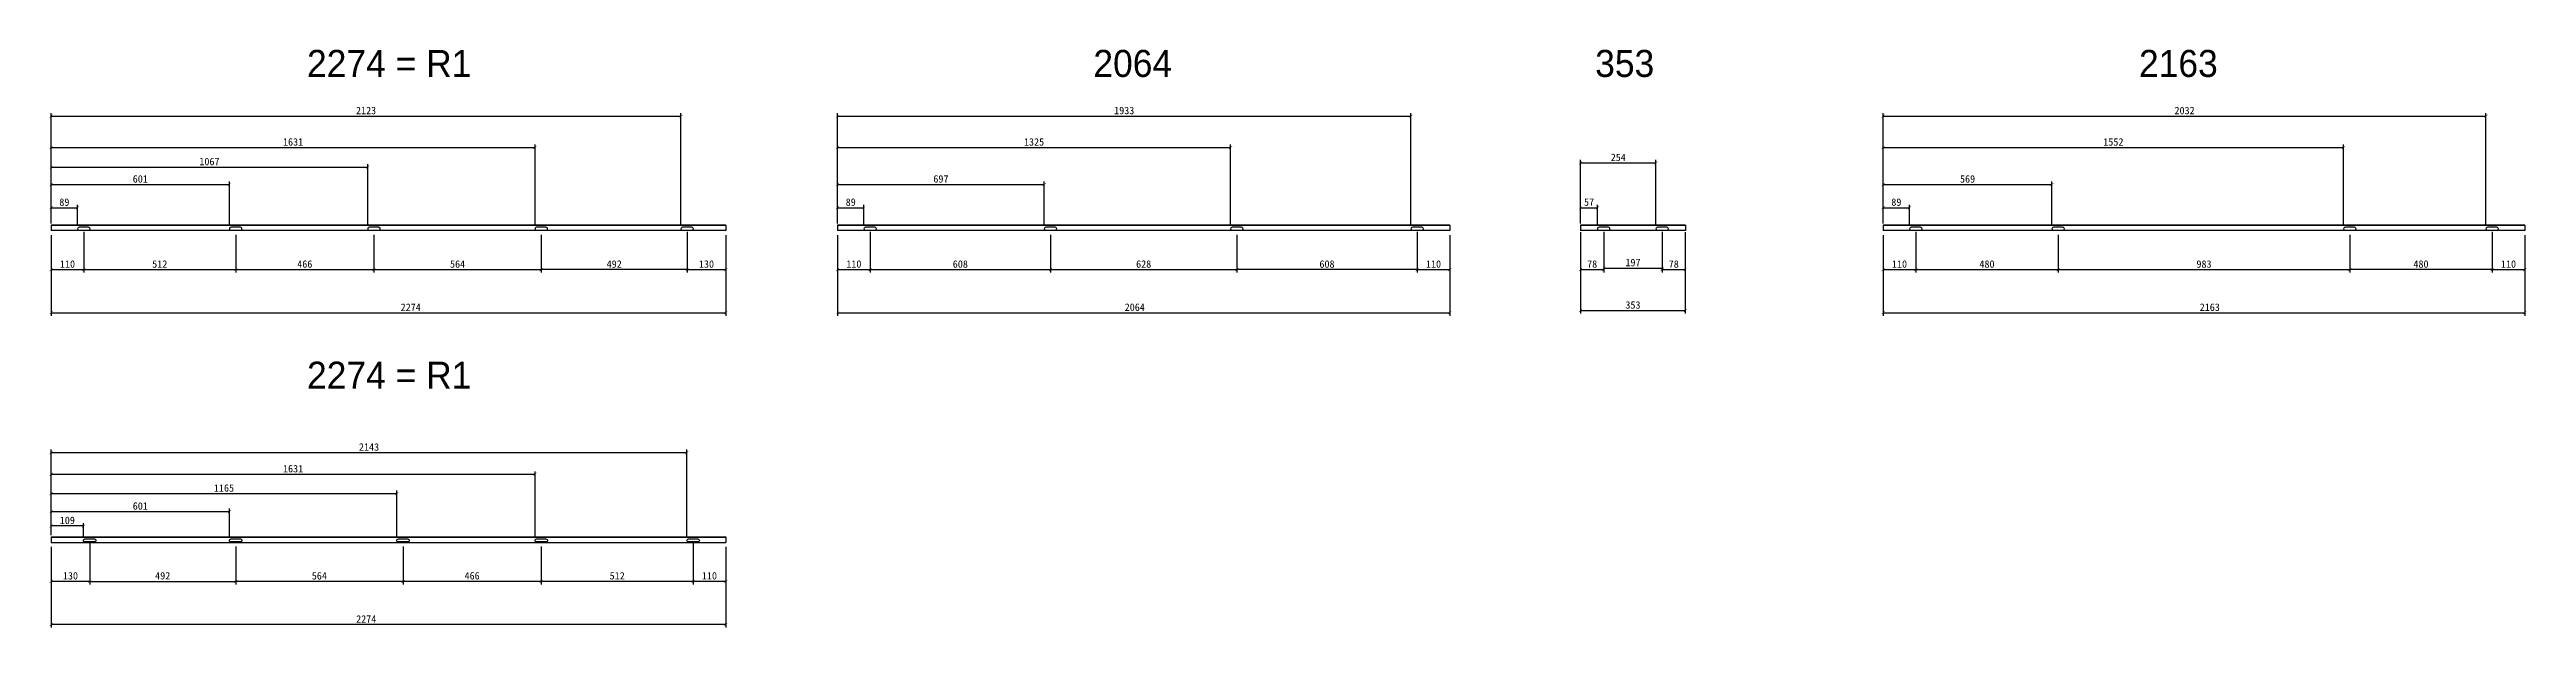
# Model space of a CAD drawing. Header units: millimetres. Extents: x -44117 to 256353, y -2095463 to 65325.
# Drawn here: x 125776 to 134125, y -923622 to -921672 of the extents above; entities that cross this region are included whole.
import ezdxf

# ---------------------------------------------------------------- set-up
doc = ezdxf.new("R2010")
doc.units = ezdxf.units.MM
doc.header["$LTSCALE"] = 10
doc.dimstyles.new('ISO-25', dxfattribs={"dimtxt": 2.5, "dimasz": 2.5, "dimexe": 1, "dimexo": 1, "dimtad": 1, "dimtxsty": 'Standard', "dimblk": 'ARCHTICK', "dimcen": 2.5, "dimadec": 0, "dimazin": 0, "dimtfac": 1, "dimtmove": 0, "dimatfit": 3, "dimfxl": 0, "dimarcsym": 0})

msp = doc.modelspace()

# ---------------------------------------------------------------- texts
at = {"char_height": 91.2356303, "attachment_point": 1}
for s, heights, insert in [('{\\fGulim|b0|i0|c129|p50;2274 = R1}', [-93.90831], (126643.52254, -921673.53947)), ('{\\fGulim|b0|i0|c129|p50;2064}', [-93.66534], (129294.30374, -921673.53947)), ('{\\fGulim|b0|i0|c129|p50;353}', [-93.54386], (130985.85604, -921673.53947)), ('{\\fGulim|b0|i0|c129|p50;2163}', [-93.78683], (132819.12233, -921673.53947)), ('{\\fGulim|b0|i0|c129|p50;2274 = R1}', [-93.90831], (126643.52254, -922725.08904))]:
    msp.add_mtext_dynamic_manual_height_columns(s, width=2155.3243433, gutter_width=8.14604, heights=heights, dxfattribs=dict(at, insert=insert))

# ---------------------------------------------------------------- blocks, each defined once
blk = doc.blocks.new('_ArchTick')
at = {"color": 0, "linetype": 'ByBlock', "const_width": 0.15}
blk.add_lwpolyline([(-0.5, -0.5), (0.5, 0.5)], dxfattribs=at)
blk = doc.blocks.new('*D6153')
at = {"color": 0, "lineweight": -2}
for p, q in [((125781.1, -922298.2), (125781.1, -922570.3)), ((128055.1, -922298.2), (128055.1, -922570.3)), ((125781.1, -922560.3), (128055.1, -922560.3))]:
    blk.add_line(p, q, dxfattribs=at)
at = {"layer": 'Defpoints', "color": 0}
for p in [(125781.1, -922283.2), (128055.1, -922283.2), (128055.1, -922560.3)]:
    blk.add_point(p, dxfattribs=at)
at = {"color": 0, "lineweight": -2, "xscale": 10, "yscale": 10, "zscale": 10, "rotation": 180}
blk.add_blockref('_ArchTick', (125781.1, -922560.3), dxfattribs=at)
at = {"color": 0, "lineweight": -2, "xscale": 10, "yscale": 10, "zscale": 10}
blk.add_blockref('_ArchTick', (128055.1, -922560.3), dxfattribs=at)
at = {"color": 0, "insert": (126993.1, -922541.6), "char_height": 25, "attachment_point": 5}
blk.add_mtext('2274', dxfattribs=at)
blk = doc.blocks.new('*D6154')
at = {"color": 0, "lineweight": -2}
for p, q in [((125781.1, -922298.2), (125781.1, -922424.8)), ((125891.1, -922286.8), (125891.1, -922424.8)), ((125781.1, -922414.8), (125891.1, -922414.8))]:
    blk.add_line(p, q, dxfattribs=at)
at = {"layer": 'Defpoints', "color": 0}
for p in [(125781.1, -922283.2), (125891.1, -922271.8), (125891.1, -922414.8)]:
    blk.add_point(p, dxfattribs=at)
at = {"color": 0, "lineweight": -2, "xscale": 10, "yscale": 10, "zscale": 10, "rotation": 180}
blk.add_blockref('_ArchTick', (125781.1, -922414.8), dxfattribs=at)
at = {"color": 0, "lineweight": -2, "xscale": 10, "yscale": 10, "zscale": 10}
blk.add_blockref('_ArchTick', (125891.1, -922414.8), dxfattribs=at)
at = {"color": 0, "insert": (125836.1, -922396), "char_height": 25, "attachment_point": 5}
blk.add_mtext('110', dxfattribs=at)
blk = doc.blocks.new('*D6155')
at = {"color": 0, "lineweight": -2}
for p, q in [((127925.1, -922286.8), (127925.1, -922424.8)), ((128055.1, -922298.2), (128055.1, -922424.8)), ((127925.1, -922414.8), (128055.1, -922414.8))]:
    blk.add_line(p, q, dxfattribs=at)
at = {"layer": 'Defpoints', "color": 0}
for p in [(127925.1, -922271.8), (128055.1, -922283.2), (128055.1, -922414.8)]:
    blk.add_point(p, dxfattribs=at)
at = {"color": 0, "lineweight": -2, "xscale": 10, "yscale": 10, "zscale": 10, "rotation": 180}
blk.add_blockref('_ArchTick', (127925.1, -922414.8), dxfattribs=at)
at = {"color": 0, "lineweight": -2, "xscale": 10, "yscale": 10, "zscale": 10}
blk.add_blockref('_ArchTick', (128055.1, -922414.8), dxfattribs=at)
at = {"color": 0, "insert": (127990.1, -922396), "char_height": 25, "attachment_point": 5}
blk.add_mtext('130', dxfattribs=at)
blk = doc.blocks.new('*D6156')
at = {"color": 0, "lineweight": -2}
for p, q in [((125891.1, -922296.8), (125891.1, -922424.8)), ((126403.1, -922296.8), (126403.1, -922424.8)), ((125891.1, -922414.8), (126403.1, -922414.8))]:
    blk.add_line(p, q, dxfattribs=at)
at = {"layer": 'Defpoints', "color": 0}
for p in [(125891.1, -922281.8), (126403.1, -922281.8), (126403.1, -922414.8)]:
    blk.add_point(p, dxfattribs=at)
at = {"color": 0, "lineweight": -2, "xscale": 10, "yscale": 10, "zscale": 10, "rotation": 180}
blk.add_blockref('_ArchTick', (125891.1, -922414.8), dxfattribs=at)
at = {"color": 0, "lineweight": -2, "xscale": 10, "yscale": 10, "zscale": 10}
blk.add_blockref('_ArchTick', (126403.1, -922414.8), dxfattribs=at)
at = {"color": 0, "insert": (126147.1, -922396), "char_height": 25, "attachment_point": 5}
blk.add_mtext('512', dxfattribs=at)
blk = doc.blocks.new('*D6157')
at = {"color": 0, "lineweight": -2}
for p, q in [((127433.1, -922296.8), (127433.1, -922424.8)), ((127925.1, -922296.8), (127925.1, -922424.8)), ((127925.1, -922414.8), (127433.1, -922414.8))]:
    blk.add_line(p, q, dxfattribs=at)
at = {"layer": 'Defpoints', "color": 0}
for p in [(127433.1, -922281.8), (127925.1, -922281.8), (127433.1, -922414.8)]:
    blk.add_point(p, dxfattribs=at)
at = {"color": 0, "lineweight": -2, "xscale": 10, "yscale": 10, "zscale": 10, "rotation": 180}
blk.add_blockref('_ArchTick', (127433.1, -922414.8), dxfattribs=at)
at = {"color": 0, "lineweight": -2, "xscale": 10, "yscale": 10, "zscale": 10}
blk.add_blockref('_ArchTick', (127925.1, -922414.8), dxfattribs=at)
at = {"color": 0, "insert": (127679.1, -922396), "char_height": 25, "attachment_point": 5}
blk.add_mtext('492', dxfattribs=at)
blk = doc.blocks.new('*D6158')
at = {"color": 0, "lineweight": -2}
for p, q in [((125781.1, -922250.6), (125781.1, -922195.9)), ((125781.1, -922205.9), (125870.1, -922205.9)), ((125870.1, -922261.8), (125870.1, -922195.9))]:
    blk.add_line(p, q, dxfattribs=at)
at = {"layer": 'Defpoints', "color": 0}
for p in [(125870.1, -922205.9), (125781.1, -922265.6), (125870.1, -922276.8)]:
    blk.add_point(p, dxfattribs=at)
at = {"color": 0, "lineweight": -2, "xscale": 10, "yscale": 10, "zscale": 10, "rotation": 180}
blk.add_blockref('_ArchTick', (125781.1, -922205.9), dxfattribs=at)
at = {"color": 0, "lineweight": -2, "xscale": 10, "yscale": 10, "zscale": 10}
blk.add_blockref('_ArchTick', (125870.1, -922205.9), dxfattribs=at)
at = {"color": 0, "insert": (125825.6, -922187.1), "char_height": 25, "attachment_point": 5}
blk.add_mtext('89', dxfattribs=at)
blk = doc.blocks.new('*D6159')
at = {"color": 0, "lineweight": -2}
for p, q in [((125781.1, -922250.6), (125781.1, -922117.7)), ((125781.1, -922127.7), (126382.1, -922127.7)), ((126382.1, -922261.8), (126382.1, -922117.7))]:
    blk.add_line(p, q, dxfattribs=at)
at = {"layer": 'Defpoints', "color": 0}
for p in [(126382.1, -922127.7), (125781.1, -922265.6), (126382.1, -922276.8)]:
    blk.add_point(p, dxfattribs=at)
at = {"color": 0, "lineweight": -2, "xscale": 10, "yscale": 10, "zscale": 10, "rotation": 180}
blk.add_blockref('_ArchTick', (125781.1, -922127.7), dxfattribs=at)
at = {"color": 0, "lineweight": -2, "xscale": 10, "yscale": 10, "zscale": 10}
blk.add_blockref('_ArchTick', (126382.1, -922127.7), dxfattribs=at)
at = {"color": 0, "insert": (126081.6, -922108.9), "char_height": 25, "attachment_point": 5}
blk.add_mtext('601', dxfattribs=at)
blk = doc.blocks.new('*D6160')
at = {"color": 0, "lineweight": -2}
for p, q in [((125781.1, -922258.7), (125781.1, -921992.9)), ((125781.1, -922002.9), (127412.1, -922002.9)), ((127412.1, -922261.8), (127412.1, -921992.9))]:
    blk.add_line(p, q, dxfattribs=at)
at = {"layer": 'Defpoints', "color": 0}
for p in [(127412.1, -922002.9), (125781.1, -922273.7), (127412.1, -922276.8)]:
    blk.add_point(p, dxfattribs=at)
at = {"color": 0, "lineweight": -2, "xscale": 10, "yscale": 10, "zscale": 10, "rotation": 180}
blk.add_blockref('_ArchTick', (125781.1, -922002.9), dxfattribs=at)
at = {"color": 0, "lineweight": -2, "xscale": 10, "yscale": 10, "zscale": 10}
blk.add_blockref('_ArchTick', (127412.1, -922002.9), dxfattribs=at)
at = {"color": 0, "insert": (126596.6, -921984.1), "char_height": 25, "attachment_point": 5}
blk.add_mtext('1631', dxfattribs=at)
blk = doc.blocks.new('*D6161')
at = {"color": 0, "lineweight": -2}
for p, q in [((125781.1, -922258.7), (125781.1, -921886.9)), ((125781.1, -921896.9), (127904.1, -921896.9)), ((127904.1, -922261.8), (127904.1, -921886.9))]:
    blk.add_line(p, q, dxfattribs=at)
at = {"layer": 'Defpoints', "color": 0}
for p in [(127904.1, -921896.9), (125781.1, -922273.7), (127904.1, -922276.8)]:
    blk.add_point(p, dxfattribs=at)
at = {"color": 0, "lineweight": -2, "xscale": 10, "yscale": 10, "zscale": 10, "rotation": 180}
blk.add_blockref('_ArchTick', (125781.1, -921896.9), dxfattribs=at)
at = {"color": 0, "lineweight": -2, "xscale": 10, "yscale": 10, "zscale": 10}
blk.add_blockref('_ArchTick', (127904.1, -921896.9), dxfattribs=at)
at = {"color": 0, "insert": (126842.6, -921878.2), "char_height": 25, "attachment_point": 5}
blk.add_mtext('2123', dxfattribs=at)
blk = doc.blocks.new('*D6162')
at = {"color": 0, "lineweight": -2}
for p, q in [((126403.1, -922296.8), (126403.1, -922424.8)), ((126869.1, -922296.8), (126869.1, -922424.8)), ((126403.1, -922414.8), (126869.1, -922414.8))]:
    blk.add_line(p, q, dxfattribs=at)
at = {"layer": 'Defpoints', "color": 0}
for p in [(126403.1, -922281.8), (126869.1, -922281.8), (126869.1, -922414.8)]:
    blk.add_point(p, dxfattribs=at)
at = {"color": 0, "lineweight": -2, "xscale": 10, "yscale": 10, "zscale": 10, "rotation": 180}
blk.add_blockref('_ArchTick', (126403.1, -922414.8), dxfattribs=at)
at = {"color": 0, "lineweight": -2, "xscale": 10, "yscale": 10, "zscale": 10}
blk.add_blockref('_ArchTick', (126869.1, -922414.8), dxfattribs=at)
at = {"color": 0, "insert": (126636.1, -922396), "char_height": 25, "attachment_point": 5}
blk.add_mtext('466', dxfattribs=at)
blk = doc.blocks.new('*D6163')
at = {"color": 0, "lineweight": -2}
for p, q in [((126869.1, -922296.8), (126869.1, -922424.8)), ((127433.1, -922296.8), (127433.1, -922424.8)), ((126869.1, -922414.8), (127433.1, -922414.8))]:
    blk.add_line(p, q, dxfattribs=at)
at = {"layer": 'Defpoints', "color": 0}
for p in [(126869.1, -922281.8), (127433.1, -922281.8), (127433.1, -922414.8)]:
    blk.add_point(p, dxfattribs=at)
at = {"color": 0, "lineweight": -2, "xscale": 10, "yscale": 10, "zscale": 10, "rotation": 180}
blk.add_blockref('_ArchTick', (126869.1, -922414.8), dxfattribs=at)
at = {"color": 0, "lineweight": -2, "xscale": 10, "yscale": 10, "zscale": 10}
blk.add_blockref('_ArchTick', (127433.1, -922414.8), dxfattribs=at)
at = {"color": 0, "insert": (127151.1, -922396), "char_height": 25, "attachment_point": 5}
blk.add_mtext('564', dxfattribs=at)
blk = doc.blocks.new('*D6164')
at = {"color": 0, "lineweight": -2}
for p, q in [((125781.1, -922258.7), (125781.1, -922059)), ((125781.1, -922069), (126848.1, -922069)), ((126848.1, -922261.8), (126848.1, -922059))]:
    blk.add_line(p, q, dxfattribs=at)
at = {"layer": 'Defpoints', "color": 0}
for p in [(126848.1, -922069), (125781.1, -922273.7), (126848.1, -922276.8)]:
    blk.add_point(p, dxfattribs=at)
at = {"color": 0, "lineweight": -2, "xscale": 10, "yscale": 10, "zscale": 10, "rotation": 180}
blk.add_blockref('_ArchTick', (125781.1, -922069), dxfattribs=at)
at = {"color": 0, "lineweight": -2, "xscale": 10, "yscale": 10, "zscale": 10}
blk.add_blockref('_ArchTick', (126848.1, -922069), dxfattribs=at)
at = {"color": 0, "insert": (126314.6, -922050.2), "char_height": 25, "attachment_point": 5}
blk.add_mtext('1067', dxfattribs=at)
blk = doc.blocks.new('*D6165')
at = {"color": 0, "lineweight": -2}
for p, q in [((125781.1, -923349.7), (125781.1, -923621.9)), ((128055.1, -923349.7), (128055.1, -923621.9)), ((128055.1, -923611.9), (125781.1, -923611.9))]:
    blk.add_line(p, q, dxfattribs=at)
at = {"layer": 'Defpoints', "color": 0}
for p in [(125781.1, -923334.7), (128055.1, -923334.7), (125781.1, -923611.9)]:
    blk.add_point(p, dxfattribs=at)
at = {"color": 0, "lineweight": -2, "xscale": 10, "yscale": 10, "zscale": 10, "rotation": 180}
blk.add_blockref('_ArchTick', (125781.1, -923611.9), dxfattribs=at)
at = {"color": 0, "lineweight": -2, "xscale": 10, "yscale": 10, "zscale": 10}
blk.add_blockref('_ArchTick', (128055.1, -923611.9), dxfattribs=at)
at = {"color": 0, "insert": (126843.1, -923593.1), "char_height": 25, "attachment_point": 5}
blk.add_mtext('2274', dxfattribs=at)
blk = doc.blocks.new('*D6166')
at = {"color": 0, "lineweight": -2}
for p, q in [((127945.1, -923338.3), (127945.1, -923476.3)), ((128055.1, -923349.7), (128055.1, -923476.3)), ((128055.1, -923466.3), (127945.1, -923466.3))]:
    blk.add_line(p, q, dxfattribs=at)
at = {"layer": 'Defpoints', "color": 0}
for p in [(127945.1, -923323.3), (128055.1, -923334.7), (127945.1, -923466.3)]:
    blk.add_point(p, dxfattribs=at)
at = {"color": 0, "lineweight": -2, "xscale": 10, "yscale": 10, "zscale": 10, "rotation": 180}
blk.add_blockref('_ArchTick', (127945.1, -923466.3), dxfattribs=at)
at = {"color": 0, "lineweight": -2, "xscale": 10, "yscale": 10, "zscale": 10}
blk.add_blockref('_ArchTick', (128055.1, -923466.3), dxfattribs=at)
at = {"color": 0, "insert": (128000.1, -923447.6), "char_height": 25, "attachment_point": 5}
blk.add_mtext('110', dxfattribs=at)
blk = doc.blocks.new('*D6167')
at = {"color": 0, "lineweight": -2}
for p, q in [((125781.1, -923349.7), (125781.1, -923476.3)), ((125911.1, -923338.3), (125911.1, -923476.3)), ((125911.1, -923466.3), (125781.1, -923466.3))]:
    blk.add_line(p, q, dxfattribs=at)
at = {"layer": 'Defpoints', "color": 0}
for p in [(125781.1, -923334.7), (125911.1, -923323.3), (125781.1, -923466.3)]:
    blk.add_point(p, dxfattribs=at)
at = {"color": 0, "lineweight": -2, "xscale": 10, "yscale": 10, "zscale": 10, "rotation": 180}
blk.add_blockref('_ArchTick', (125781.1, -923466.3), dxfattribs=at)
at = {"color": 0, "lineweight": -2, "xscale": 10, "yscale": 10, "zscale": 10}
blk.add_blockref('_ArchTick', (125911.1, -923466.3), dxfattribs=at)
at = {"color": 0, "insert": (125846.1, -923447.6), "char_height": 25, "attachment_point": 5}
blk.add_mtext('130', dxfattribs=at)
blk = doc.blocks.new('*D6168')
at = {"color": 0, "lineweight": -2}
for p, q in [((127433.1, -923348.3), (127433.1, -923476.3)), ((127945.1, -923348.3), (127945.1, -923476.3)), ((127945.1, -923466.3), (127433.1, -923466.3))]:
    blk.add_line(p, q, dxfattribs=at)
at = {"layer": 'Defpoints', "color": 0}
for p in [(127433.1, -923333.3), (127945.1, -923333.3), (127433.1, -923466.3)]:
    blk.add_point(p, dxfattribs=at)
at = {"color": 0, "lineweight": -2, "xscale": 10, "yscale": 10, "zscale": 10, "rotation": 180}
blk.add_blockref('_ArchTick', (127433.1, -923466.3), dxfattribs=at)
at = {"color": 0, "lineweight": -2, "xscale": 10, "yscale": 10, "zscale": 10}
blk.add_blockref('_ArchTick', (127945.1, -923466.3), dxfattribs=at)
at = {"color": 0, "insert": (127689.1, -923447.6), "char_height": 25, "attachment_point": 5}
blk.add_mtext('512', dxfattribs=at)
blk = doc.blocks.new('*D6169')
at = {"color": 0, "lineweight": -2}
for p, q in [((125911.1, -923348.3), (125911.1, -923476.3)), ((126403.1, -923348.3), (126403.1, -923476.3)), ((125911.1, -923466.3), (126403.1, -923466.3))]:
    blk.add_line(p, q, dxfattribs=at)
at = {"layer": 'Defpoints', "color": 0}
for p in [(125911.1, -923333.3), (126403.1, -923333.3), (126403.1, -923466.3)]:
    blk.add_point(p, dxfattribs=at)
at = {"color": 0, "lineweight": -2, "xscale": 10, "yscale": 10, "zscale": 10, "rotation": 180}
blk.add_blockref('_ArchTick', (125911.1, -923466.3), dxfattribs=at)
at = {"color": 0, "lineweight": -2, "xscale": 10, "yscale": 10, "zscale": 10}
blk.add_blockref('_ArchTick', (126403.1, -923466.3), dxfattribs=at)
at = {"color": 0, "insert": (126157.1, -923447.6), "char_height": 25, "attachment_point": 5}
blk.add_mtext('492', dxfattribs=at)
blk = doc.blocks.new('*D6170')
at = {"color": 0, "lineweight": -2}
for p, q in [((126967.1, -923348.3), (126967.1, -923476.3)), ((127433.1, -923348.3), (127433.1, -923476.3)), ((127433.1, -923466.3), (126967.1, -923466.3))]:
    blk.add_line(p, q, dxfattribs=at)
at = {"layer": 'Defpoints', "color": 0}
for p in [(126967.1, -923333.3), (127433.1, -923333.3), (126967.1, -923466.3)]:
    blk.add_point(p, dxfattribs=at)
at = {"color": 0, "lineweight": -2, "xscale": 10, "yscale": 10, "zscale": 10, "rotation": 180}
blk.add_blockref('_ArchTick', (126967.1, -923466.3), dxfattribs=at)
at = {"color": 0, "lineweight": -2, "xscale": 10, "yscale": 10, "zscale": 10}
blk.add_blockref('_ArchTick', (127433.1, -923466.3), dxfattribs=at)
at = {"color": 0, "insert": (127200.1, -923447.6), "char_height": 25, "attachment_point": 5}
blk.add_mtext('466', dxfattribs=at)
blk = doc.blocks.new('*D6171')
at = {"color": 0, "lineweight": -2}
for p, q in [((126403.1, -923348.3), (126403.1, -923476.3)), ((126967.1, -923348.3), (126967.1, -923476.3)), ((126967.1, -923466.3), (126403.1, -923466.3))]:
    blk.add_line(p, q, dxfattribs=at)
at = {"layer": 'Defpoints', "color": 0}
for p in [(126403.1, -923333.3), (126967.1, -923333.3), (126403.1, -923466.3)]:
    blk.add_point(p, dxfattribs=at)
at = {"color": 0, "lineweight": -2, "xscale": 10, "yscale": 10, "zscale": 10, "rotation": 180}
blk.add_blockref('_ArchTick', (126403.1, -923466.3), dxfattribs=at)
at = {"color": 0, "lineweight": -2, "xscale": 10, "yscale": 10, "zscale": 10}
blk.add_blockref('_ArchTick', (126967.1, -923466.3), dxfattribs=at)
at = {"color": 0, "insert": (126685.1, -923447.6), "char_height": 25, "attachment_point": 5}
blk.add_mtext('564', dxfattribs=at)
blk = doc.blocks.new('*D6172')
at = {"color": 0, "lineweight": -2}
for p, q in [((125781.1, -923310.2), (125781.1, -923269.4)), ((125890.1, -923279.4), (125781.1, -923279.4)), ((125890.1, -923313.3), (125890.1, -923269.4))]:
    blk.add_line(p, q, dxfattribs=at)
at = {"layer": 'Defpoints', "color": 0}
for p in [(125781.1, -923279.4), (125781.1, -923325.2), (125890.1, -923328.3)]:
    blk.add_point(p, dxfattribs=at)
at = {"color": 0, "lineweight": -2, "xscale": 10, "yscale": 10, "zscale": 10, "rotation": 180}
blk.add_blockref('_ArchTick', (125781.1, -923279.4), dxfattribs=at)
at = {"color": 0, "lineweight": -2, "xscale": 10, "yscale": 10, "zscale": 10}
blk.add_blockref('_ArchTick', (125890.1, -923279.4), dxfattribs=at)
at = {"color": 0, "insert": (125835.6, -923260.6), "char_height": 25, "attachment_point": 5}
blk.add_mtext('109', dxfattribs=at)
blk = doc.blocks.new('*D6173')
at = {"color": 0, "lineweight": -2}
for p, q in [((125781.1, -923310.2), (125781.1, -923221)), ((126382.1, -923313.3), (126382.1, -923221)), ((125781.1, -923231), (126382.1, -923231))]:
    blk.add_line(p, q, dxfattribs=at)
at = {"layer": 'Defpoints', "color": 0}
for p in [(126382.1, -923231), (125781.1, -923325.2), (126382.1, -923328.3)]:
    blk.add_point(p, dxfattribs=at)
at = {"color": 0, "lineweight": -2, "xscale": 10, "yscale": 10, "zscale": 10, "rotation": 180}
blk.add_blockref('_ArchTick', (125781.1, -923231), dxfattribs=at)
at = {"color": 0, "lineweight": -2, "xscale": 10, "yscale": 10, "zscale": 10}
blk.add_blockref('_ArchTick', (126382.1, -923231), dxfattribs=at)
at = {"color": 0, "insert": (126081.6, -923212.2), "char_height": 25, "attachment_point": 5}
blk.add_mtext('601', dxfattribs=at)
blk = doc.blocks.new('*D6174')
at = {"color": 0, "lineweight": -2}
for p, q in [((125781.1, -923310.2), (125781.1, -923160.3)), ((125781.1, -923170.3), (126946.1, -923170.3)), ((126946.1, -923313.3), (126946.1, -923160.3))]:
    blk.add_line(p, q, dxfattribs=at)
at = {"layer": 'Defpoints', "color": 0}
for p in [(126946.1, -923170.3), (125781.1, -923325.2), (126946.1, -923328.3)]:
    blk.add_point(p, dxfattribs=at)
at = {"color": 0, "lineweight": -2, "xscale": 10, "yscale": 10, "zscale": 10, "rotation": 180}
blk.add_blockref('_ArchTick', (125781.1, -923170.3), dxfattribs=at)
at = {"color": 0, "lineweight": -2, "xscale": 10, "yscale": 10, "zscale": 10}
blk.add_blockref('_ArchTick', (126946.1, -923170.3), dxfattribs=at)
at = {"color": 0, "insert": (126363.6, -923151.6), "char_height": 25, "attachment_point": 5}
blk.add_mtext('1165', dxfattribs=at)
blk = doc.blocks.new('*D6175')
at = {"color": 0, "lineweight": -2}
for p, q in [((125781.1, -923310.2), (125781.1, -923095.1)), ((125781.1, -923105.1), (127412.1, -923105.1)), ((127412.1, -923313.3), (127412.1, -923095.1))]:
    blk.add_line(p, q, dxfattribs=at)
at = {"layer": 'Defpoints', "color": 0}
for p in [(127412.1, -923105.1), (125781.1, -923325.2), (127412.1, -923328.3)]:
    blk.add_point(p, dxfattribs=at)
at = {"color": 0, "lineweight": -2, "xscale": 10, "yscale": 10, "zscale": 10, "rotation": 180}
blk.add_blockref('_ArchTick', (125781.1, -923105.1), dxfattribs=at)
at = {"color": 0, "lineweight": -2, "xscale": 10, "yscale": 10, "zscale": 10}
blk.add_blockref('_ArchTick', (127412.1, -923105.1), dxfattribs=at)
at = {"color": 0, "insert": (126596.6, -923086.3), "char_height": 25, "attachment_point": 5}
blk.add_mtext('1631', dxfattribs=at)
blk = doc.blocks.new('*D6176')
at = {"color": 0, "lineweight": -2}
for p, q in [((125781.1, -923310.2), (125781.1, -923021.9)), ((125781.1, -923031.9), (127924.1, -923031.9)), ((127924.1, -923313.3), (127924.1, -923021.9))]:
    blk.add_line(p, q, dxfattribs=at)
at = {"layer": 'Defpoints', "color": 0}
for p in [(127924.1, -923031.9), (125781.1, -923325.2), (127924.1, -923328.3)]:
    blk.add_point(p, dxfattribs=at)
at = {"color": 0, "lineweight": -2, "xscale": 10, "yscale": 10, "zscale": 10, "rotation": 180}
blk.add_blockref('_ArchTick', (125781.1, -923031.9), dxfattribs=at)
at = {"color": 0, "lineweight": -2, "xscale": 10, "yscale": 10, "zscale": 10}
blk.add_blockref('_ArchTick', (127924.1, -923031.9), dxfattribs=at)
at = {"color": 0, "insert": (126852.6, -923013.2), "char_height": 25, "attachment_point": 5}
blk.add_mtext('2143', dxfattribs=at)
blk = doc.blocks.new('*D6177')
at = {"color": 0, "lineweight": -2}
for p, q in [((128431.9, -922298.2), (128431.9, -922570.3)), ((130495.9, -922298.2), (130495.9, -922570.3)), ((128431.9, -922560.3), (130495.9, -922560.3))]:
    blk.add_line(p, q, dxfattribs=at)
at = {"layer": 'Defpoints', "color": 0}
for p in [(128431.9, -922283.2), (130495.9, -922283.2), (130495.9, -922560.3)]:
    blk.add_point(p, dxfattribs=at)
at = {"color": 0, "lineweight": -2, "xscale": 10, "yscale": 10, "zscale": 10, "rotation": 180}
blk.add_blockref('_ArchTick', (128431.9, -922560.3), dxfattribs=at)
at = {"color": 0, "lineweight": -2, "xscale": 10, "yscale": 10, "zscale": 10}
blk.add_blockref('_ArchTick', (130495.9, -922560.3), dxfattribs=at)
at = {"color": 0, "insert": (129433.9, -922541.6), "char_height": 25, "attachment_point": 5}
blk.add_mtext('2064', dxfattribs=at)
blk = doc.blocks.new('*D6178')
at = {"color": 0, "lineweight": -2}
for p, q in [((128431.9, -922298.2), (128431.9, -922424.8)), ((128541.9, -922286.8), (128541.9, -922424.8)), ((128431.9, -922414.8), (128541.9, -922414.8))]:
    blk.add_line(p, q, dxfattribs=at)
at = {"layer": 'Defpoints', "color": 0}
for p in [(128431.9, -922283.2), (128541.9, -922271.8), (128541.9, -922414.8)]:
    blk.add_point(p, dxfattribs=at)
at = {"color": 0, "lineweight": -2, "xscale": 10, "yscale": 10, "zscale": 10, "rotation": 180}
blk.add_blockref('_ArchTick', (128431.9, -922414.8), dxfattribs=at)
at = {"color": 0, "lineweight": -2, "xscale": 10, "yscale": 10, "zscale": 10}
blk.add_blockref('_ArchTick', (128541.9, -922414.8), dxfattribs=at)
at = {"color": 0, "insert": (128486.9, -922396), "char_height": 25, "attachment_point": 5}
blk.add_mtext('110', dxfattribs=at)
blk = doc.blocks.new('*D6179')
at = {"color": 0, "lineweight": -2}
for p, q in [((130385.9, -922286.8), (130385.9, -922424.8)), ((130495.9, -922298.2), (130495.9, -922424.8)), ((130385.9, -922414.8), (130495.9, -922414.8))]:
    blk.add_line(p, q, dxfattribs=at)
at = {"layer": 'Defpoints', "color": 0}
for p in [(130385.9, -922271.8), (130495.9, -922283.2), (130495.9, -922414.8)]:
    blk.add_point(p, dxfattribs=at)
at = {"color": 0, "lineweight": -2, "xscale": 10, "yscale": 10, "zscale": 10, "rotation": 180}
blk.add_blockref('_ArchTick', (130385.9, -922414.8), dxfattribs=at)
at = {"color": 0, "lineweight": -2, "xscale": 10, "yscale": 10, "zscale": 10}
blk.add_blockref('_ArchTick', (130495.9, -922414.8), dxfattribs=at)
at = {"color": 0, "insert": (130440.9, -922396), "char_height": 25, "attachment_point": 5}
blk.add_mtext('110', dxfattribs=at)
blk = doc.blocks.new('*D6180')
at = {"color": 0, "lineweight": -2}
for p, q in [((128541.9, -922296.8), (128541.9, -922424.8)), ((129149.9, -922296.8), (129149.9, -922424.8)), ((128541.9, -922414.8), (129149.9, -922414.8))]:
    blk.add_line(p, q, dxfattribs=at)
at = {"layer": 'Defpoints', "color": 0}
for p in [(128541.9, -922281.8), (129149.9, -922281.8), (129149.9, -922414.8)]:
    blk.add_point(p, dxfattribs=at)
at = {"color": 0, "lineweight": -2, "xscale": 10, "yscale": 10, "zscale": 10, "rotation": 180}
blk.add_blockref('_ArchTick', (128541.9, -922414.8), dxfattribs=at)
at = {"color": 0, "lineweight": -2, "xscale": 10, "yscale": 10, "zscale": 10}
blk.add_blockref('_ArchTick', (129149.9, -922414.8), dxfattribs=at)
at = {"color": 0, "insert": (128845.9, -922396), "char_height": 25, "attachment_point": 5}
blk.add_mtext('608', dxfattribs=at)
blk = doc.blocks.new('*D6181')
at = {"color": 0, "lineweight": -2}
for p, q in [((129777.9, -922296.8), (129777.9, -922424.8)), ((130385.9, -922296.8), (130385.9, -922424.8)), ((130385.9, -922414.8), (129777.9, -922414.8))]:
    blk.add_line(p, q, dxfattribs=at)
at = {"layer": 'Defpoints', "color": 0}
for p in [(129777.9, -922281.8), (130385.9, -922281.8), (129777.9, -922414.8)]:
    blk.add_point(p, dxfattribs=at)
at = {"color": 0, "lineweight": -2, "xscale": 10, "yscale": 10, "zscale": 10, "rotation": 180}
blk.add_blockref('_ArchTick', (129777.9, -922414.8), dxfattribs=at)
at = {"color": 0, "lineweight": -2, "xscale": 10, "yscale": 10, "zscale": 10}
blk.add_blockref('_ArchTick', (130385.9, -922414.8), dxfattribs=at)
at = {"color": 0, "insert": (130081.9, -922396), "char_height": 25, "attachment_point": 5}
blk.add_mtext('608', dxfattribs=at)
blk = doc.blocks.new('*D6182')
at = {"color": 0, "lineweight": -2}
for p, q in [((128431.9, -922250.6), (128431.9, -922195.9)), ((128431.9, -922205.9), (128520.9, -922205.9)), ((128520.9, -922261.8), (128520.9, -922195.9))]:
    blk.add_line(p, q, dxfattribs=at)
at = {"layer": 'Defpoints', "color": 0}
for p in [(128520.9, -922205.9), (128431.9, -922265.6), (128520.9, -922276.8)]:
    blk.add_point(p, dxfattribs=at)
at = {"color": 0, "lineweight": -2, "xscale": 10, "yscale": 10, "zscale": 10, "rotation": 180}
blk.add_blockref('_ArchTick', (128431.9, -922205.9), dxfattribs=at)
at = {"color": 0, "lineweight": -2, "xscale": 10, "yscale": 10, "zscale": 10}
blk.add_blockref('_ArchTick', (128520.9, -922205.9), dxfattribs=at)
at = {"color": 0, "insert": (128476.4, -922187.1), "char_height": 25, "attachment_point": 5}
blk.add_mtext('89', dxfattribs=at)
blk = doc.blocks.new('*D6183')
at = {"color": 0, "lineweight": -2}
for p, q in [((128431.9, -922250.6), (128431.9, -922117.7)), ((128431.9, -922127.7), (129128.9, -922127.7)), ((129128.9, -922261.8), (129128.9, -922117.7))]:
    blk.add_line(p, q, dxfattribs=at)
at = {"layer": 'Defpoints', "color": 0}
for p in [(129128.9, -922127.7), (128431.9, -922265.6), (129128.9, -922276.8)]:
    blk.add_point(p, dxfattribs=at)
at = {"color": 0, "lineweight": -2, "xscale": 10, "yscale": 10, "zscale": 10, "rotation": 180}
blk.add_blockref('_ArchTick', (128431.9, -922127.7), dxfattribs=at)
at = {"color": 0, "lineweight": -2, "xscale": 10, "yscale": 10, "zscale": 10}
blk.add_blockref('_ArchTick', (129128.9, -922127.7), dxfattribs=at)
at = {"color": 0, "insert": (128780.4, -922108.9), "char_height": 25, "attachment_point": 5}
blk.add_mtext('697', dxfattribs=at)
blk = doc.blocks.new('*D6184')
at = {"color": 0, "lineweight": -2}
for p, q in [((128431.9, -922258.7), (128431.9, -921992.9)), ((128431.9, -922002.9), (129756.9, -922002.9)), ((129756.9, -922261.8), (129756.9, -921992.9))]:
    blk.add_line(p, q, dxfattribs=at)
at = {"layer": 'Defpoints', "color": 0}
for p in [(129756.9, -922002.9), (128431.9, -922273.7), (129756.9, -922276.8)]:
    blk.add_point(p, dxfattribs=at)
at = {"color": 0, "lineweight": -2, "xscale": 10, "yscale": 10, "zscale": 10, "rotation": 180}
blk.add_blockref('_ArchTick', (128431.9, -922002.9), dxfattribs=at)
at = {"color": 0, "lineweight": -2, "xscale": 10, "yscale": 10, "zscale": 10}
blk.add_blockref('_ArchTick', (129756.9, -922002.9), dxfattribs=at)
at = {"color": 0, "insert": (129094.4, -921984.1), "char_height": 25, "attachment_point": 5}
blk.add_mtext('1325', dxfattribs=at)
blk = doc.blocks.new('*D6185')
at = {"color": 0, "lineweight": -2}
for p, q in [((128431.9, -922258.7), (128431.9, -921886.9)), ((128431.9, -921896.9), (130364.9, -921896.9)), ((130364.9, -922261.8), (130364.9, -921886.9))]:
    blk.add_line(p, q, dxfattribs=at)
at = {"layer": 'Defpoints', "color": 0}
for p in [(130364.9, -921896.9), (128431.9, -922273.7), (130364.9, -922276.8)]:
    blk.add_point(p, dxfattribs=at)
at = {"color": 0, "lineweight": -2, "xscale": 10, "yscale": 10, "zscale": 10, "rotation": 180}
blk.add_blockref('_ArchTick', (128431.9, -921896.9), dxfattribs=at)
at = {"color": 0, "lineweight": -2, "xscale": 10, "yscale": 10, "zscale": 10}
blk.add_blockref('_ArchTick', (130364.9, -921896.9), dxfattribs=at)
at = {"color": 0, "insert": (129398.4, -921878.2), "char_height": 25, "attachment_point": 5}
blk.add_mtext('1933', dxfattribs=at)
blk = doc.blocks.new('*D6186')
at = {"color": 0, "lineweight": -2}
for p, q in [((129149.9, -922296.8), (129149.9, -922424.8)), ((129777.9, -922296.8), (129777.9, -922424.8)), ((129149.9, -922414.8), (129777.9, -922414.8))]:
    blk.add_line(p, q, dxfattribs=at)
at = {"layer": 'Defpoints', "color": 0}
for p in [(129149.9, -922281.8), (129777.9, -922281.8), (129777.9, -922414.8)]:
    blk.add_point(p, dxfattribs=at)
at = {"color": 0, "lineweight": -2, "xscale": 10, "yscale": 10, "zscale": 10, "rotation": 180}
blk.add_blockref('_ArchTick', (129149.9, -922414.8), dxfattribs=at)
at = {"color": 0, "lineweight": -2, "xscale": 10, "yscale": 10, "zscale": 10}
blk.add_blockref('_ArchTick', (129777.9, -922414.8), dxfattribs=at)
at = {"color": 0, "insert": (129463.9, -922396), "char_height": 25, "attachment_point": 5}
blk.add_mtext('628', dxfattribs=at)
blk = doc.blocks.new('*D6187')
at = {"color": 0, "lineweight": -2}
for p, q in [((130936.8, -922298.2), (130936.8, -922424.8)), ((131014.8, -922286.8), (131014.8, -922424.8)), ((130936.8, -922414.8), (131014.8, -922414.8))]:
    blk.add_line(p, q, dxfattribs=at)
at = {"layer": 'Defpoints', "color": 0}
for p in [(130936.8, -922283.2), (131014.8, -922271.8), (131014.8, -922414.8)]:
    blk.add_point(p, dxfattribs=at)
at = {"color": 0, "lineweight": -2, "xscale": 10, "yscale": 10, "zscale": 10, "rotation": 180}
blk.add_blockref('_ArchTick', (130936.8, -922414.8), dxfattribs=at)
at = {"color": 0, "lineweight": -2, "xscale": 10, "yscale": 10, "zscale": 10}
blk.add_blockref('_ArchTick', (131014.8, -922414.8), dxfattribs=at)
at = {"color": 0, "insert": (130975.8, -922396), "char_height": 25, "attachment_point": 5}
blk.add_mtext('78', dxfattribs=at)
blk = doc.blocks.new('*D6188')
at = {"color": 0, "lineweight": -2}
for p, q in [((131211.8, -922286.8), (131211.8, -922424.8)), ((131289.8, -922298.2), (131289.8, -922424.8)), ((131211.8, -922414.8), (131289.8, -922414.8))]:
    blk.add_line(p, q, dxfattribs=at)
at = {"layer": 'Defpoints', "color": 0}
for p in [(131211.8, -922271.8), (131289.8, -922283.2), (131289.8, -922414.8)]:
    blk.add_point(p, dxfattribs=at)
at = {"color": 0, "lineweight": -2, "xscale": 10, "yscale": 10, "zscale": 10, "rotation": 180}
blk.add_blockref('_ArchTick', (131211.8, -922414.8), dxfattribs=at)
at = {"color": 0, "lineweight": -2, "xscale": 10, "yscale": 10, "zscale": 10}
blk.add_blockref('_ArchTick', (131289.8, -922414.8), dxfattribs=at)
at = {"color": 0, "insert": (131250.8, -922396), "char_height": 25, "attachment_point": 5}
blk.add_mtext('78', dxfattribs=at)
blk = doc.blocks.new('*D6189')
at = {"color": 0, "lineweight": -2}
for p, q in [((130936.8, -922250.6), (130936.8, -922195.9)), ((130936.8, -922205.9), (130993.8, -922205.9)), ((130993.8, -922261.8), (130993.8, -922195.9))]:
    blk.add_line(p, q, dxfattribs=at)
at = {"layer": 'Defpoints', "color": 0}
for p in [(130993.8, -922205.9), (130936.8, -922265.6), (130993.8, -922276.8)]:
    blk.add_point(p, dxfattribs=at)
at = {"color": 0, "lineweight": -2, "xscale": 10, "yscale": 10, "zscale": 10, "rotation": 180}
blk.add_blockref('_ArchTick', (130936.8, -922205.9), dxfattribs=at)
at = {"color": 0, "lineweight": -2, "xscale": 10, "yscale": 10, "zscale": 10}
blk.add_blockref('_ArchTick', (130993.8, -922205.9), dxfattribs=at)
at = {"color": 0, "insert": (130965.3, -922187.1), "char_height": 25, "attachment_point": 5}
blk.add_mtext('57', dxfattribs=at)
blk = doc.blocks.new('*D6190')
at = {"color": 0, "lineweight": -2}
for p, q in [((130936.8, -922258.7), (130936.8, -922044.9)), ((131190.8, -922261.8), (131190.8, -922044.9)), ((130936.8, -922054.9), (131190.8, -922054.9))]:
    blk.add_line(p, q, dxfattribs=at)
at = {"layer": 'Defpoints', "color": 0}
for p in [(131190.8, -922054.9), (130936.8, -922273.7), (131190.8, -922276.8)]:
    blk.add_point(p, dxfattribs=at)
at = {"color": 0, "lineweight": -2, "xscale": 10, "yscale": 10, "zscale": 10, "rotation": 180}
blk.add_blockref('_ArchTick', (130936.8, -922054.9), dxfattribs=at)
at = {"color": 0, "lineweight": -2, "xscale": 10, "yscale": 10, "zscale": 10}
blk.add_blockref('_ArchTick', (131190.8, -922054.9), dxfattribs=at)
at = {"color": 0, "insert": (131063.8, -922036.2), "char_height": 25, "attachment_point": 5}
blk.add_mtext('254', dxfattribs=at)
blk = doc.blocks.new('*D6191')
at = {"color": 0, "lineweight": -2}
for p, q in [((130936.8, -922288.7), (130936.8, -922562.9)), ((131289.8, -922288.7), (131289.8, -922562.9)), ((130936.8, -922552.9), (131289.8, -922552.9))]:
    blk.add_line(p, q, dxfattribs=at)
at = {"layer": 'Defpoints', "color": 0}
for p in [(130936.8, -922273.7), (131289.8, -922273.7), (131289.8, -922552.9)]:
    blk.add_point(p, dxfattribs=at)
at = {"color": 0, "lineweight": -2, "xscale": 10, "yscale": 10, "zscale": 10, "rotation": 180}
blk.add_blockref('_ArchTick', (130936.8, -922552.9), dxfattribs=at)
at = {"color": 0, "lineweight": -2, "xscale": 10, "yscale": 10, "zscale": 10}
blk.add_blockref('_ArchTick', (131289.8, -922552.9), dxfattribs=at)
at = {"color": 0, "insert": (131113.3, -922534.1), "char_height": 25, "attachment_point": 5}
blk.add_mtext('353', dxfattribs=at)
blk = doc.blocks.new('*D6192')
at = {"color": 0, "lineweight": -2}
for p, q in [((131014.8, -922296.8), (131014.8, -922419.8)), ((131211.8, -922296.8), (131211.8, -922419.8)), ((131014.8, -922409.8), (131211.8, -922409.8))]:
    blk.add_line(p, q, dxfattribs=at)
at = {"layer": 'Defpoints', "color": 0}
for p in [(131014.8, -922281.8), (131211.8, -922281.8), (131211.8, -922409.8)]:
    blk.add_point(p, dxfattribs=at)
at = {"color": 0, "lineweight": -2, "xscale": 10, "yscale": 10, "zscale": 10, "rotation": 180}
blk.add_blockref('_ArchTick', (131014.8, -922409.8), dxfattribs=at)
at = {"color": 0, "lineweight": -2, "xscale": 10, "yscale": 10, "zscale": 10}
blk.add_blockref('_ArchTick', (131211.8, -922409.8), dxfattribs=at)
at = {"color": 0, "insert": (131113.3, -922391), "char_height": 25, "attachment_point": 5}
blk.add_mtext('197', dxfattribs=at)
blk = doc.blocks.new('*D6193')
at = {"color": 0, "lineweight": -2}
for p, q in [((131956.7, -922298.2), (131956.7, -922570.3)), ((134119.7, -922298.2), (134119.7, -922570.3)), ((131956.7, -922560.3), (134119.7, -922560.3))]:
    blk.add_line(p, q, dxfattribs=at)
at = {"layer": 'Defpoints', "color": 0}
for p in [(131956.7, -922283.2), (134119.7, -922283.2), (134119.7, -922560.3)]:
    blk.add_point(p, dxfattribs=at)
at = {"color": 0, "lineweight": -2, "xscale": 10, "yscale": 10, "zscale": 10, "rotation": 180}
blk.add_blockref('_ArchTick', (131956.7, -922560.3), dxfattribs=at)
at = {"color": 0, "lineweight": -2, "xscale": 10, "yscale": 10, "zscale": 10}
blk.add_blockref('_ArchTick', (134119.7, -922560.3), dxfattribs=at)
at = {"color": 0, "insert": (133057.7, -922541.6), "char_height": 25, "attachment_point": 5}
blk.add_mtext('2163', dxfattribs=at)
blk = doc.blocks.new('*D6194')
at = {"color": 0, "lineweight": -2}
for p, q in [((131956.7, -922298.2), (131956.7, -922424.8)), ((132066.7, -922286.8), (132066.7, -922424.8)), ((131956.7, -922414.8), (132066.7, -922414.8))]:
    blk.add_line(p, q, dxfattribs=at)
at = {"layer": 'Defpoints', "color": 0}
for p in [(131956.7, -922283.2), (132066.7, -922271.8), (132066.7, -922414.8)]:
    blk.add_point(p, dxfattribs=at)
at = {"color": 0, "lineweight": -2, "xscale": 10, "yscale": 10, "zscale": 10, "rotation": 180}
blk.add_blockref('_ArchTick', (131956.7, -922414.8), dxfattribs=at)
at = {"color": 0, "lineweight": -2, "xscale": 10, "yscale": 10, "zscale": 10}
blk.add_blockref('_ArchTick', (132066.7, -922414.8), dxfattribs=at)
at = {"color": 0, "insert": (132011.7, -922396), "char_height": 25, "attachment_point": 5}
blk.add_mtext('110', dxfattribs=at)
blk = doc.blocks.new('*D6195')
at = {"color": 0, "lineweight": -2}
for p, q in [((134009.7, -922286.8), (134009.7, -922424.8)), ((134119.7, -922298.2), (134119.7, -922424.8)), ((134009.7, -922414.8), (134119.7, -922414.8))]:
    blk.add_line(p, q, dxfattribs=at)
at = {"layer": 'Defpoints', "color": 0}
for p in [(134009.7, -922271.8), (134119.7, -922283.2), (134119.7, -922414.8)]:
    blk.add_point(p, dxfattribs=at)
at = {"color": 0, "lineweight": -2, "xscale": 10, "yscale": 10, "zscale": 10, "rotation": 180}
blk.add_blockref('_ArchTick', (134009.7, -922414.8), dxfattribs=at)
at = {"color": 0, "lineweight": -2, "xscale": 10, "yscale": 10, "zscale": 10}
blk.add_blockref('_ArchTick', (134119.7, -922414.8), dxfattribs=at)
at = {"color": 0, "insert": (134064.7, -922396), "char_height": 25, "attachment_point": 5}
blk.add_mtext('110', dxfattribs=at)
blk = doc.blocks.new('*D6196')
at = {"color": 0, "lineweight": -2}
for p, q in [((132066.7, -922296.8), (132066.7, -922424.8)), ((132546.7, -922296.8), (132546.7, -922424.8)), ((132066.7, -922414.8), (132546.7, -922414.8))]:
    blk.add_line(p, q, dxfattribs=at)
at = {"layer": 'Defpoints', "color": 0}
for p in [(132066.7, -922281.8), (132546.7, -922281.8), (132546.7, -922414.8)]:
    blk.add_point(p, dxfattribs=at)
at = {"color": 0, "lineweight": -2, "xscale": 10, "yscale": 10, "zscale": 10, "rotation": 180}
blk.add_blockref('_ArchTick', (132066.7, -922414.8), dxfattribs=at)
at = {"color": 0, "lineweight": -2, "xscale": 10, "yscale": 10, "zscale": 10}
blk.add_blockref('_ArchTick', (132546.7, -922414.8), dxfattribs=at)
at = {"color": 0, "insert": (132306.7, -922396), "char_height": 25, "attachment_point": 5}
blk.add_mtext('480', dxfattribs=at)
blk = doc.blocks.new('*D6197')
at = {"color": 0, "lineweight": -2}
for p, q in [((133529.7, -922296.8), (133529.7, -922424.8)), ((134009.7, -922296.8), (134009.7, -922424.8)), ((134009.7, -922414.8), (133529.7, -922414.8))]:
    blk.add_line(p, q, dxfattribs=at)
at = {"layer": 'Defpoints', "color": 0}
for p in [(133529.7, -922281.8), (134009.7, -922281.8), (133529.7, -922414.8)]:
    blk.add_point(p, dxfattribs=at)
at = {"color": 0, "lineweight": -2, "xscale": 10, "yscale": 10, "zscale": 10, "rotation": 180}
blk.add_blockref('_ArchTick', (133529.7, -922414.8), dxfattribs=at)
at = {"color": 0, "lineweight": -2, "xscale": 10, "yscale": 10, "zscale": 10}
blk.add_blockref('_ArchTick', (134009.7, -922414.8), dxfattribs=at)
at = {"color": 0, "insert": (133769.7, -922396), "char_height": 25, "attachment_point": 5}
blk.add_mtext('480', dxfattribs=at)
blk = doc.blocks.new('*D6198')
at = {"color": 0, "lineweight": -2}
for p, q in [((131956.7, -922250.6), (131956.7, -922195.9)), ((131956.7, -922205.9), (132045.7, -922205.9)), ((132045.7, -922261.8), (132045.7, -922195.9))]:
    blk.add_line(p, q, dxfattribs=at)
at = {"layer": 'Defpoints', "color": 0}
for p in [(132045.7, -922205.9), (131956.7, -922265.6), (132045.7, -922276.8)]:
    blk.add_point(p, dxfattribs=at)
at = {"color": 0, "lineweight": -2, "xscale": 10, "yscale": 10, "zscale": 10, "rotation": 180}
blk.add_blockref('_ArchTick', (131956.7, -922205.9), dxfattribs=at)
at = {"color": 0, "lineweight": -2, "xscale": 10, "yscale": 10, "zscale": 10}
blk.add_blockref('_ArchTick', (132045.7, -922205.9), dxfattribs=at)
at = {"color": 0, "insert": (132001.2, -922187.1), "char_height": 25, "attachment_point": 5}
blk.add_mtext('89', dxfattribs=at)
blk = doc.blocks.new('*D6199')
at = {"color": 0, "lineweight": -2}
for p, q in [((131956.7, -922250.6), (131956.7, -922117.7)), ((131956.7, -922127.7), (132525.7, -922127.7)), ((132525.7, -922261.8), (132525.7, -922117.7))]:
    blk.add_line(p, q, dxfattribs=at)
at = {"layer": 'Defpoints', "color": 0}
for p in [(132525.7, -922127.7), (131956.7, -922265.6), (132525.7, -922276.8)]:
    blk.add_point(p, dxfattribs=at)
at = {"color": 0, "lineweight": -2, "xscale": 10, "yscale": 10, "zscale": 10, "rotation": 180}
blk.add_blockref('_ArchTick', (131956.7, -922127.7), dxfattribs=at)
at = {"color": 0, "lineweight": -2, "xscale": 10, "yscale": 10, "zscale": 10}
blk.add_blockref('_ArchTick', (132525.7, -922127.7), dxfattribs=at)
at = {"color": 0, "insert": (132241.2, -922108.9), "char_height": 25, "attachment_point": 5}
blk.add_mtext('569', dxfattribs=at)
blk = doc.blocks.new('*D6200')
at = {"color": 0, "lineweight": -2}
for p, q in [((131956.7, -922258.7), (131956.7, -921992.9)), ((131956.7, -922002.9), (133508.7, -922002.9)), ((133508.7, -922261.8), (133508.7, -921992.9))]:
    blk.add_line(p, q, dxfattribs=at)
at = {"layer": 'Defpoints', "color": 0}
for p in [(133508.7, -922002.9), (131956.7, -922273.7), (133508.7, -922276.8)]:
    blk.add_point(p, dxfattribs=at)
at = {"color": 0, "lineweight": -2, "xscale": 10, "yscale": 10, "zscale": 10, "rotation": 180}
blk.add_blockref('_ArchTick', (131956.7, -922002.9), dxfattribs=at)
at = {"color": 0, "lineweight": -2, "xscale": 10, "yscale": 10, "zscale": 10}
blk.add_blockref('_ArchTick', (133508.7, -922002.9), dxfattribs=at)
at = {"color": 0, "insert": (132732.7, -921984.1), "char_height": 25, "attachment_point": 5}
blk.add_mtext('1552', dxfattribs=at)
blk = doc.blocks.new('*D6201')
at = {"color": 0, "lineweight": -2}
for p, q in [((131956.7, -922258.7), (131956.7, -921886.9)), ((131956.7, -921896.9), (133988.7, -921896.9)), ((133988.7, -922261.8), (133988.7, -921886.9))]:
    blk.add_line(p, q, dxfattribs=at)
at = {"layer": 'Defpoints', "color": 0}
for p in [(133988.7, -921896.9), (131956.7, -922273.7), (133988.7, -922276.8)]:
    blk.add_point(p, dxfattribs=at)
at = {"color": 0, "lineweight": -2, "xscale": 10, "yscale": 10, "zscale": 10, "rotation": 180}
blk.add_blockref('_ArchTick', (131956.7, -921896.9), dxfattribs=at)
at = {"color": 0, "lineweight": -2, "xscale": 10, "yscale": 10, "zscale": 10}
blk.add_blockref('_ArchTick', (133988.7, -921896.9), dxfattribs=at)
at = {"color": 0, "insert": (132972.7, -921878.2), "char_height": 25, "attachment_point": 5}
blk.add_mtext('2032', dxfattribs=at)
blk = doc.blocks.new('*D6202')
at = {"color": 0, "lineweight": -2}
for p, q in [((132546.7, -922296.8), (132546.7, -922424.8)), ((133529.7, -922296.8), (133529.7, -922424.8)), ((132546.7, -922414.8), (133529.7, -922414.8))]:
    blk.add_line(p, q, dxfattribs=at)
at = {"layer": 'Defpoints', "color": 0}
for p in [(132546.7, -922281.8), (133529.7, -922281.8), (133529.7, -922414.8)]:
    blk.add_point(p, dxfattribs=at)
at = {"color": 0, "lineweight": -2, "xscale": 10, "yscale": 10, "zscale": 10, "rotation": 180}
blk.add_blockref('_ArchTick', (132546.7, -922414.8), dxfattribs=at)
at = {"color": 0, "lineweight": -2, "xscale": 10, "yscale": 10, "zscale": 10}
blk.add_blockref('_ArchTick', (133529.7, -922414.8), dxfattribs=at)
at = {"color": 0, "insert": (133038.2, -922396), "char_height": 25, "attachment_point": 5}
blk.add_mtext('983', dxfattribs=at)

# ---------------------------------------------------------------- dimensions: what is measured, and where the dimension line sits
for base, p1, p2, picture, middle in [((127904.10959, -921896.9307), (125781.10939, -922273.69209), (127904.10959, -922276.79209), '*D6161', (126842.60949, -921878.1807)), ((130364.89079, -921896.9307), (128431.89059, -922273.69209), (130364.89079, -922276.79209), '*D6185', (129398.39069, -921878.1807)), ((133988.70938, -921896.9307), (131956.70919, -922273.69209), (133988.70938, -922276.79209), '*D6201', (132972.70928, -921878.1807)), ((127412.10959, -922002.86614), (125781.10939, -922273.69209), (127412.10959, -922276.79209), '*D6160', (126596.60949, -921984.11614)), ((129756.89079, -922002.86614), (128431.89059, -922273.69209), (129756.89079, -922276.79209), '*D6184', (129094.39069, -921984.11614)), ((133508.70938, -922002.86614), (131956.70919, -922273.69209), (133508.70938, -922276.79209), '*D6200', (132732.70928, -921984.11614)), ((126848.10959, -922068.97267), (125781.10939, -922273.69209), (126848.10959, -922276.79209), '*D6164', (126314.60949, -922050.22267)), ((126382.10959, -922127.66321), (125781.10939, -922265.59209), (126382.10959, -922276.79209), '*D6159', (126081.60949, -922108.91321)), ((129128.89079, -922127.66321), (128431.89059, -922265.59209), (129128.89079, -922276.79209), '*D6183', (128780.39069, -922108.91321)), ((132525.70938, -922127.66321), (131956.70919, -922265.59209), (132525.70938, -922276.79209), '*D6199', (132241.20928, -922108.91321)), ((125870.10959, -922205.85938), (125781.10939, -922265.59209), (125870.10959, -922276.79209), '*D6158', (125825.60949, -922187.10938)), ((128520.89079, -922205.85938), (128431.89059, -922265.59209), (128520.89079, -922276.79209), '*D6182', (128476.39069, -922187.10938)), ((130993.81561, -922205.85938), (130936.81542, -922265.59209), (130993.81561, -922276.79209), '*D6189', (130965.31552, -922187.10938)), ((132045.70938, -922205.85938), (131956.70919, -922265.59209), (132045.70938, -922276.79209), '*D6198', (132001.20928, -922187.10938)), ((125891.10959, -922414.78168), (125781.10939, -922283.19209), (125891.10959, -922271.79209), '*D6154', (125836.10949, -922396.03168)), ((126403.10959, -922414.78168), (125891.10959, -922281.79209), (126403.10959, -922281.79209), '*D6156', (126147.10959, -922396.03168)), ((126869.10959, -922414.78168), (126403.10959, -922281.79209), (126869.10959, -922281.79209), '*D6162', (126636.10959, -922396.03168)), ((127433.10959, -922414.78168), (126869.10959, -922281.79209), (127433.10959, -922281.79209), '*D6163', (127151.10959, -922396.03168)), ((127433.10959, -922414.78168), (127925.10959, -922281.79209), (127433.10959, -922281.79209), '*D6157', (127679.10959, -922396.03168)), ((128055.11418, -922414.78168), (127925.10959, -922271.79209), (128055.11418, -922283.19209), '*D6155', (127990.11189, -922396.03168)), ((128541.89079, -922414.78168), (128431.89059, -922283.19209), (128541.89079, -922271.79209), '*D6178', (128486.89069, -922396.03168)), ((129149.89079, -922414.78168), (128541.89079, -922281.79209), (129149.89079, -922281.79209), '*D6180', (128845.89079, -922396.03168)), ((129777.89079, -922414.78168), (129149.89079, -922281.79209), (129777.89079, -922281.79209), '*D6186', (129463.89079, -922396.03168)), ((129777.89079, -922414.78168), (130385.89079, -922281.79209), (129777.89079, -922281.79209), '*D6181', (130081.89079, -922396.03168)), ((130495.89539, -922414.78168), (130385.89079, -922271.79209), (130495.89539, -922283.19209), '*D6179', (130440.89309, -922396.03168)), ((131014.81561, -922414.78168), (130936.81542, -922283.19209), (131014.81561, -922271.79209), '*D6187', (130975.81552, -922396.03168)), ((131289.82021, -922552.85673), (130936.81542, -922273.69209), (131289.82021, -922273.69209), '*D6191', (131113.31781, -922534.10673)), ((131211.81561, -922409.78168), (131014.81561, -922281.79209), (131211.81561, -922281.79209), '*D6192', (131113.31561, -922391.03168)), ((131289.82021, -922414.78168), (131211.81561, -922271.79209), (131289.82021, -922283.19209), '*D6188', (131250.81791, -922396.03168)), ((132066.70938, -922414.78168), (131956.70919, -922283.19209), (132066.70938, -922271.79209), '*D6194', (132011.70928, -922396.03168)), ((132546.70938, -922414.78168), (132066.70938, -922281.79209), (132546.70938, -922281.79209), '*D6196', (132306.70938, -922396.03168)), ((133529.70938, -922414.78168), (132546.70938, -922281.79209), (133529.70938, -922281.79209), '*D6202', (133038.20938, -922396.03168)), ((133529.70938, -922414.78168), (134009.70938, -922281.79209), (133529.70938, -922281.79209), '*D6197', (133769.70938, -922396.03168)), ((134119.71398, -922414.78168), (134009.70938, -922271.79209), (134119.71398, -922283.19209), '*D6195', (134064.71168, -922396.03168)), ((127924.11399, -923031.94137), (125781.10939, -923325.24166), (127924.11399, -923328.33444), '*D6176', (126852.61169, -923013.19137)), ((127412.11398, -923105.06324), (125781.10939, -923325.24166), (127412.11398, -923328.34166), '*D6175', (126596.61169, -923086.31324)), ((126946.11398, -923170.32146), (125781.10939, -923325.24166), (126946.11398, -923328.34166), '*D6174', (126363.61169, -923151.57146)), ((126382.11398, -923230.99545), (125781.10939, -923325.24166), (126382.11398, -923328.34166), '*D6173', (126081.61169, -923212.24545)), ((125781.10939, -923279.37183), (125890.11399, -923328.3357), (125781.10939, -923325.24166), '*D6172', (125835.61169, -923260.62183))]:
    dim = msp.add_linear_dim(base=base, p1=p1, p2=p2, dimstyle='ISO-25', override={"dimscale": 10, "dimasz": 1, "dimexo": 1.5})
    dim.commit()
    dim.dimension.update_dxf_attribs({"geometry": picture, "text_midpoint": middle})
for base, p1, p2, picture, middle in [((131190.81561, -922054.94347), (130936.81542, -922273.69209), (131190.81561, -922276.79209), '*D6190', (131063.81552, -922054.94347)), ((128055.11418, -922560.3151), (125781.10939, -922283.19209), (128055.11418, -922283.19209), '*D6153', (126993.11179, -922560.3151)), ((130495.89539, -922560.3151), (128431.89059, -922283.19209), (130495.89539, -922283.19209), '*D6177', (129433.89299, -922560.3151)), ((134119.71398, -922560.3151), (131956.70919, -922283.19209), (134119.71398, -922283.19209), '*D6193', (133057.71158, -922560.3151))]:
    dim = msp.add_linear_dim(base=base, p1=p1, p2=p2, dimstyle='ISO-25', override={"dimscale": 10, "dimasz": 1, "dimexo": 1.5})
    dim.commit()
    dim.dimension.update_dxf_attribs({"geometry": picture, "text_midpoint": middle, "dimtype": 160})
for base, p1, p2, picture, middle in [((125781.10939, -923466.33125), (125911.11398, -923323.34166), (125781.10939, -923334.74166), '*D6167', (125846.11169, -923447.58125)), ((126403.11398, -923466.33125), (125911.11398, -923333.34166), (126403.11398, -923333.34166), '*D6169', (126157.11398, -923447.58125)), ((126403.11398, -923466.33125), (126967.11398, -923333.34166), (126403.11398, -923333.34166), '*D6171', (126685.11398, -923447.58125)), ((126967.11398, -923466.33125), (127433.11398, -923333.34166), (126967.11398, -923333.34166), '*D6170', (127200.11398, -923447.58125)), ((127433.11398, -923466.33125), (127945.11398, -923333.34166), (127433.11398, -923333.34166), '*D6168', (127689.11398, -923447.58125)), ((127945.11398, -923466.33125), (128055.11418, -923334.74166), (127945.11398, -923323.34166), '*D6166', (128000.11408, -923447.58125))]:
    dim = msp.add_linear_dim(base=base, p1=p1, p2=p2, angle=180, dimstyle='ISO-25', override={"dimscale": 10, "dimasz": 1, "dimexo": 1.5})
    dim.commit()
    dim.dimension.update_dxf_attribs({"geometry": picture, "text_midpoint": middle})
dim = msp.add_linear_dim(base=(125781.10939, -923611.86467), p1=(128055.11418, -923334.74166), p2=(125781.10939, -923334.74166), angle=180, dimstyle='ISO-25', override={"dimscale": 10, "dimasz": 1, "dimexo": 1.5})
dim.commit()
dim.dimension.update_dxf_attribs({"geometry": '*D6165', "text_midpoint": (126843.11179, -923611.86467), "dimtype": 160})

# ---------------------------------------------------------------- linework, layer by layer
at = {"linetype": 'Continuous'}
for p, q in [((128055.11418, -922264.19209), (125781.10939, -922264.19209)), ((128055.11418, -922265.59209), (125781.10939, -922265.59209)), ((128055.11418, -922283.19209), (125781.10939, -922283.19209)), ((130495.89539, -922264.19209), (128431.89059, -922264.19209)), ((130495.89539, -922265.59209), (128431.89059, -922265.59209)), ((130495.89539, -922283.19209), (128431.89059, -922283.19209)), ((131289.82021, -922264.19209), (130936.81542, -922264.19209)), ((131289.82021, -922265.59209), (130936.81542, -922265.59209)), ((131289.82021, -922283.19209), (130936.81542, -922283.19209)), ((134119.71398, -922264.19209), (131956.70919, -922264.19209)), ((134119.71398, -922265.59209), (131956.70919, -922265.59209)), ((134119.71398, -922283.19209), (131956.70919, -922283.19209)), ((125781.10939, -923315.74166), (128055.11418, -923315.74166)), ((125781.10939, -923317.14166), (128055.11418, -923317.14166)), ((125781.10939, -923334.74166), (128055.11418, -923334.74166))]:
    msp.add_line(p, q, dxfattribs=at)
for p, q in [((125781.10939, -922264.19209), (125781.10939, -922283.19209)), ((128055.11418, -922264.19209), (128055.11418, -922283.19209)), ((128431.89059, -922264.19209), (128431.89059, -922283.19209)), ((130495.89539, -922264.19209), (130495.89539, -922283.19209)), ((130936.81542, -922264.19209), (130936.81542, -922283.19209)), ((131289.82021, -922264.19209), (131289.82021, -922283.19209)), ((131956.70919, -922264.19209), (131956.70919, -922283.19209)), ((134119.71398, -922264.19209), (134119.71398, -922283.19209)), ((125781.10939, -923315.74166), (125781.10939, -923334.74166)), ((128055.11418, -923315.74166), (128055.11418, -923334.74166))]:
    msp.add_line(p, q)
at = {"color": 2, "linetype": 'Continuous'}
for points in [[(125870.10959, -922276.79209), (125870.10959, -922276.79209, 0.4142135624), (125875.10959, -922281.79209), (125907.10959, -922281.79209, 0.4142135624), (125912.10959, -922276.79209), (125912.10959, -922276.79209, 0.4142135624), (125907.10959, -922271.79209), (125875.10959, -922271.79209, 0.4142135624)], [(126382.10959, -922276.79209), (126382.10959, -922276.79209, 0.4142135624), (126387.10959, -922281.79209), (126419.10959, -922281.79209, 0.4142135624), (126424.10959, -922276.79209), (126424.10959, -922276.79209, 0.4142135624), (126419.10959, -922271.79209), (126387.10959, -922271.79209, 0.4142135624)], [(126848.10959, -922276.79209), (126848.10959, -922276.79209, 0.4142135624), (126853.10959, -922281.79209), (126885.10959, -922281.79209, 0.4142135624), (126890.10959, -922276.79209), (126890.10959, -922276.79209, 0.4142135624), (126885.10959, -922271.79209), (126853.10959, -922271.79209, 0.4142135624)], [(127412.10959, -922276.79209), (127412.10959, -922276.79209, 0.4142135624), (127417.10959, -922281.79209), (127449.10959, -922281.79209, 0.4142135624), (127454.10959, -922276.79209), (127454.10959, -922276.79209, 0.4142135624), (127449.10959, -922271.79209), (127417.10959, -922271.79209, 0.4142135624)], [(127904.10959, -922276.79209), (127904.10959, -922276.79209, 0.4142135624), (127909.10959, -922281.79209), (127941.10959, -922281.79209, 0.4142135624), (127946.10959, -922276.79209), (127946.10959, -922276.79209, 0.4142135624), (127941.10959, -922271.79209), (127909.10959, -922271.79209, 0.4142135624)], [(128520.89079, -922276.79209), (128520.89079, -922276.79209, 0.4142135624), (128525.89079, -922281.79209), (128557.89079, -922281.79209, 0.4142135624), (128562.89079, -922276.79209), (128562.89079, -922276.79209, 0.4142135624), (128557.89079, -922271.79209), (128525.89079, -922271.79209, 0.4142135624)], [(129128.89079, -922276.79209), (129128.89079, -922276.79209, 0.4142135624), (129133.89079, -922281.79209), (129165.89079, -922281.79209, 0.4142135624), (129170.89079, -922276.79209), (129170.89079, -922276.79209, 0.4142135624), (129165.89079, -922271.79209), (129133.89079, -922271.79209, 0.4142135624)], [(129756.89079, -922276.79209), (129756.89079, -922276.79209, 0.4142135624), (129761.89079, -922281.79209), (129793.89079, -922281.79209, 0.4142135624), (129798.89079, -922276.79209), (129798.89079, -922276.79209, 0.4142135624), (129793.89079, -922271.79209), (129761.89079, -922271.79209, 0.4142135624)], [(130364.89079, -922276.79209), (130364.89079, -922276.79209, 0.4142135624), (130369.89079, -922281.79209), (130401.89079, -922281.79209, 0.4142135624), (130406.89079, -922276.79209), (130406.89079, -922276.79209, 0.4142135624), (130401.89079, -922271.79209), (130369.89079, -922271.79209, 0.4142135624)], [(130993.81561, -922276.79209), (130993.81561, -922276.79209, 0.4142135624), (130998.81561, -922281.79209), (131030.81561, -922281.79209, 0.4142135624), (131035.81561, -922276.79209), (131035.81561, -922276.79209, 0.4142135624), (131030.81561, -922271.79209), (130998.81561, -922271.79209, 0.4142135624)], [(131190.81561, -922276.79209), (131190.81561, -922276.79209, 0.4142135624), (131195.81561, -922281.79209), (131227.81561, -922281.79209, 0.4142135624), (131232.81561, -922276.79209), (131232.81561, -922276.79209, 0.4142135624), (131227.81561, -922271.79209), (131195.81561, -922271.79209, 0.4142135624)], [(132045.70938, -922276.79209), (132045.70938, -922276.79209, 0.4142135624), (132050.70938, -922281.79209), (132082.70938, -922281.79209, 0.4142135624), (132087.70938, -922276.79209), (132087.70938, -922276.79209, 0.4142135624), (132082.70938, -922271.79209), (132050.70938, -922271.79209, 0.4142135624)], [(132525.70938, -922276.79209), (132525.70938, -922276.79209, 0.4142135624), (132530.70938, -922281.79209), (132562.70938, -922281.79209, 0.4142135624), (132567.70938, -922276.79209), (132567.70938, -922276.79209, 0.4142135624), (132562.70938, -922271.79209), (132530.70938, -922271.79209, 0.4142135624)], [(133508.70938, -922276.79209), (133508.70938, -922276.79209, 0.4142135624), (133513.70938, -922281.79209), (133545.70938, -922281.79209, 0.4142135624), (133550.70938, -922276.79209), (133550.70938, -922276.79209, 0.4142135624), (133545.70938, -922271.79209), (133513.70938, -922271.79209, 0.4142135624)], [(133988.70938, -922276.79209), (133988.70938, -922276.79209, 0.4142135624), (133993.70938, -922281.79209), (134025.70938, -922281.79209, 0.4142135624), (134030.70938, -922276.79209), (134030.70938, -922276.79209, 0.4142135624), (134025.70938, -922271.79209), (133993.70938, -922271.79209, 0.4142135624)], [(125932.11398, -923328.34166), (125932.11398, -923328.34166, -0.4142135624), (125927.11398, -923333.34166), (125895.11398, -923333.34166, -0.4142135624), (125890.11398, -923328.34166), (125890.11398, -923328.34166, -0.4142135624), (125895.11398, -923323.34166), (125927.11398, -923323.34166, -0.4142135624)], [(126424.11398, -923328.34166), (126424.11398, -923328.34166, -0.4142135624), (126419.11398, -923333.34166), (126387.11398, -923333.34166, -0.4142135624), (126382.11398, -923328.34166), (126382.11398, -923328.34166, -0.4142135624), (126387.11398, -923323.34166), (126419.11398, -923323.34166, -0.4142135624)], [(126988.11398, -923328.34166), (126988.11398, -923328.34166, -0.4142135624), (126983.11398, -923333.34166), (126951.11398, -923333.34166, -0.4142135624), (126946.11398, -923328.34166), (126946.11398, -923328.34166, -0.4142135624), (126951.11398, -923323.34166), (126983.11398, -923323.34166, -0.4142135624)], [(127454.11398, -923328.34166), (127454.11398, -923328.34166, -0.4142135624), (127449.11398, -923333.34166), (127417.11398, -923333.34166, -0.4142135624), (127412.11398, -923328.34166), (127412.11398, -923328.34166, -0.4142135624), (127417.11398, -923323.34166), (127449.11398, -923323.34166, -0.4142135624)], [(127966.11398, -923328.34166), (127966.11398, -923328.34166, -0.4142135624), (127961.11398, -923333.34166), (127929.11398, -923333.34166, -0.4142135624), (127924.11398, -923328.34166), (127924.11398, -923328.34166, -0.4142135624), (127929.11398, -923323.34166), (127961.11398, -923323.34166, -0.4142135624)]]:
    msp.add_lwpolyline(points, format="xyb", close=True, dxfattribs=at)

msp.set_redraw_order([(e.dxf.handle, doc.entitydb.next_handle()) for e in msp.query("TEXT MTEXT ATTDEF DIMENSION ARC_DIMENSION")])  # texts and dimensions are drawn at this point

doc.saveas('drawing.dxf')
